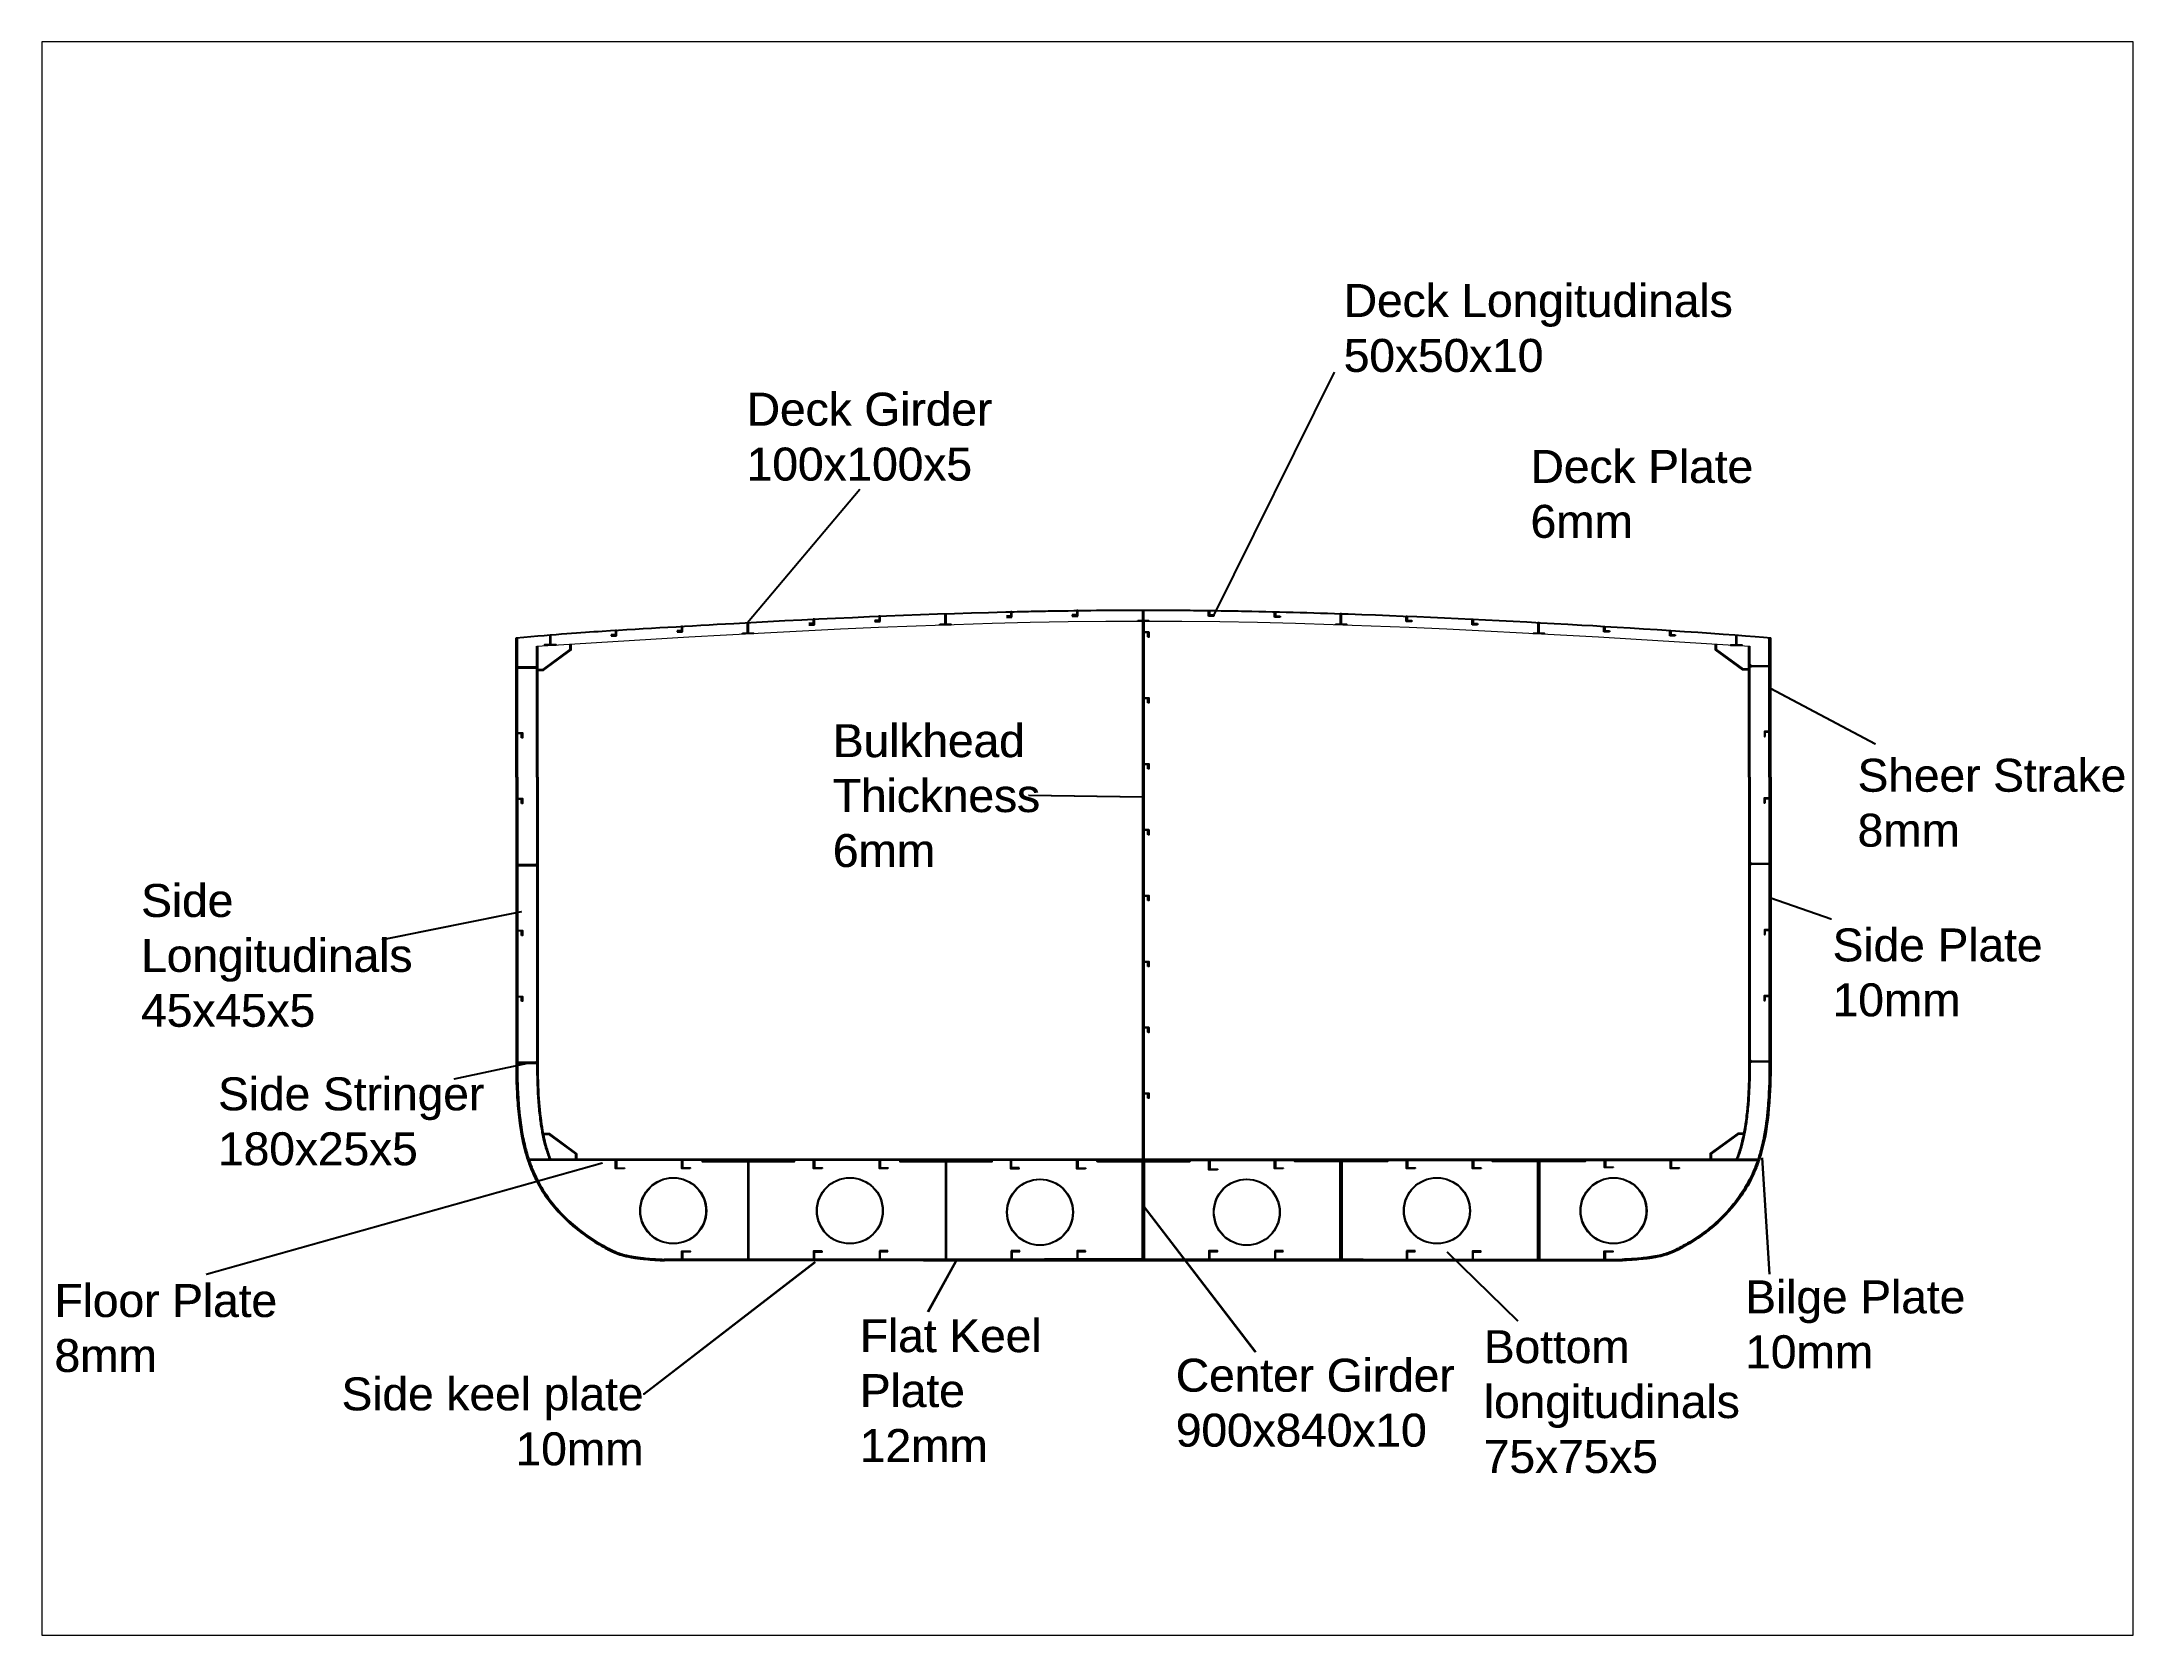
# Paper-space layout 'Layout2' of a CAD drawing. Header units: millimetres. Extents: x 1.05 to 9.45, y 0.8 to 7.2.
# The model-space entities are those that its viewports show. They can reach past a viewport. Long polylines and large blocks are cut down to what shows.
import ezdxf
from ezdxf import colors
from ezdxf.entities.mleader import LeaderData, LeaderLine
from ezdxf.math import Vec2, Vec3

# ---------------------------------------------------------------- set-up
doc = ezdxf.new("R2010")
doc.units = ezdxf.units.MM
doc.header["$LTSCALE"] = 20
doc.header["$MEASUREMENT"] = 0
doc.linetypes.add('CENTER2', pattern=[1.125, 0.75, -0.125, 0.125, -0.125])
doc.layers.get('0').update_dxf_attribs({"true_color": 0x000000})
doc.layers.add('hatch', color=7, linetype='Continuous', lineweight=9)
doc.layers.add('WL', color=7, linetype='Continuous')
doc.styles.add('Annotative', font='arial.ttf')
doc.styles.get("Standard").update_dxf_attribs({"font": 'arial.ttf'})

psp = doc.layouts.new('Layout2')

msp = doc.modelspace()

# ---------------------------------------------------------------- texts
at = {"char_height": 300, "attachment_point": 1, "style": 'Annotative'}
for s, insert, width in [('Deck Longitudinals\\P50x50x10', (11833, 10942), 4030.6), ('Deck Longitudinals\\P50x50x10', (11837, 10942), 4030.6), ('Deck Girder\\P100x100x5', (6397, 9953), 2471.75), ('Deck Girder\\P100x100x5', (6401, 9952), 2471.75), ('Deck Plate\\P6mm', (13534, 9431), 4612.02), ('Deck Plate\\P6mm', (13538, 9431), 4612.02), ('Bulkhead\\PThickness\\P6mm', (7181, 6934), 2014.5), ('Bulkhead\\PThickness\\P6mm', (7185, 6934), 2014.5), ('Sheer Strake\\P8mm', (16512, 6619), 2474.49), ('Sheer Strake\\P8mm', (16515, 6619), 2474.49), ('Side Longitudinals \\P45x45x5', (883, 5479), 2874.37), ('Side Longitudinals \\P45x45x5', (887, 5479), 2874.37), ('Side Plate\\P10mm', (16285, 5074), 2014.5), ('Side Plate\\P10mm', (16288, 5074), 2014.5), ('\\pxtc6;Side Stringer\\P180x25x5', (1584, 3718), 2860.34), ('\\pxtc6;Side Stringer\\P180x25x5', (1587, 3718), 2860.34), ('Floor Plate\\P8mm', (94, 1836), 2014.5), ('Floor Plate\\P8mm', (98, 1836), 2014.5), ('\\pxt6;Bilge Plate 10mm', (15489, 1870), 2578.57), ('\\pxt6;Bilge Plate 10mm', (15492, 1869), 2578.57), ('Flat Keel Plate 12mm', (7427, 1516), 2014.5), ('Flat Keel Plate 12mm', (7431, 1516), 2014.5), ('Bottom \\Plongitudinals\\P75x75x5', (13109, 1416), 4711.05), ('Bottom \\Plongitudinals\\P75x75x5', (13112, 1416), 4711.05), ('Center Girder\\P900x840x10', (10304, 1156), 5063.03), ('Center Girder\\P900x840x10', (10308, 1156), 5063.03)]:
    msp.add_mtext(s, dxfattribs=dict(at, insert=insert, width=width))
at = {"char_height": 0.2, "attachment_point": 1}
for insert in [(7714, 1561), (7718, 1561)]:
    msp.add_mtext_dynamic_manual_height_columns('Flat Keel Plate\\P12mm', width=721, gutter_width=1, heights=[0], dxfattribs=dict(at, insert=insert))

# ---------------------------------------------------------------- blocks, each defined once
blk = doc.blocks.new('*U1')
at = {"color": 30, "true_color": 0xf26722}
blk.add_lwpolyline([(-420, 450), (420, 450), (420, 440), (5, 440), (5, -450), (0, -450), (-5, -450), (-5, 440), (-420, 440)], close=True, dxfattribs=at)
blk = doc.blocks.new('*U2')
at = {"color": 0, "linetype": 'ByBlock', "lineweight": -2, "transparency": 16777216}
for p in [(0, 0), (1800, 0), (3600, 0)]:
    blk.add_blockref('*U1', p, dxfattribs=at)
blk = doc.blocks.new('*U3')
at = {"color": 30, "true_color": 0xf26722}
blk.add_lwpolyline([(-420, 450), (420, 450), (420, 440), (5, 440), (5, -450), (0, -450), (-5, -450), (-5, 440), (-420, 440)], close=True, dxfattribs=at)
blk = doc.blocks.new('*U4')
at = {"color": 0, "linetype": 'ByBlock', "lineweight": -2, "transparency": 16777216}
for p in [(0, 0), (1800, 0), (3600, 0)]:
    blk.add_blockref('*U3', p, dxfattribs=at)
blk = doc.blocks.new('*U5')
at = {"color": 40, "true_color": 0xf8d731}
blk.add_lwpolyline([(85, -12.5), (90, -12.5), (90, 12.5), (85, 12.5), (85, 2.5), (-90, 2.5), (-90, -2.5), (85, -2.5)], close=True, dxfattribs=at)
blk = doc.blocks.new('*U6')
at = {"color": 0, "linetype": 'ByBlock', "lineweight": -2, "transparency": 16777216}
for p in [(0, 3600), (0, 1800), (0, 0)]:
    blk.add_blockref('*U5', p, dxfattribs=at)
blk = doc.blocks.new('*U7')
at = {"color": 30, "true_color": 0xf26722}
blk.add_lwpolyline([(-420, 450), (420, 450), (420, 440), (5, 440), (5, -450), (0, -450), (-5, -450), (-5, 440), (-420, 440)], close=True, dxfattribs=at)
blk = doc.blocks.new('*U8')
at = {"color": 0, "linetype": 'ByBlock', "lineweight": -2, "transparency": 16777216}
for p in [(0, 0), (1800, 0), (3600, 0)]:
    blk.add_blockref('*U7', p, dxfattribs=at)
blk = doc.blocks.new('*U9')
at = {"color": 40, "true_color": 0xf8d731}
blk.add_lwpolyline([(85, -12.5), (90, -12.5), (90, 12.5), (85, 12.5), (85, 2.5), (-90, 2.5), (-90, -2.5), (85, -2.5)], close=True, dxfattribs=at)
blk = doc.blocks.new('*U10')
at = {"color": 0, "linetype": 'ByBlock', "lineweight": -2, "transparency": 16777216}
for p in [(0, 3600), (0, 1800), (0, 0)]:
    blk.add_blockref('*U9', p, dxfattribs=at)

# ---------------------------------------------------------------- linework, layer by layer
at = {"linetype": 'CENTER2', "ltscale": 450}
for p, q in [((7564, 7878), (7564, 7868)), ((9363, 7929), (9363, 7919)), ((10005, 7645), (10005, 7873)), ((10653, 7929), (10653, 7919)), ((11254, 7918), (11254, 7908)), ((12453, 7878), (12453, 7868)), ((13053, 7850), (13053, 7840)), ((5164, 7748), (5164, 7738)), ((5764, 7785), (5764, 7775)), ((14253, 7785), (14253, 7775)), ((14853, 7748), (14853, 7738)), ((15523, 7645), (15523, 7645))]:
    msp.add_line(p, q, dxfattribs=at)
for p, q in [((10005, 2971), (10005, 7873)), ((10009, 2971), (10009, 7873)), ((10011, 7873), (10011, 2971)), ((10015, 7873), (10015, 2971)), ((4298, 6451), (4298, 7719)), ((4298, 7719), (4298, 7451)), ((4302, 6451), (4302, 7720)), ((4302, 7720), (4302, 7451)), ((4308, 6451), (4308, 7720)), ((4312, 6451), (4312, 7721)), ((4488, 6451), (4488, 7645)), ((4492, 6451), (4492, 7645)), ((4493, 6451), (4493, 7645)), ((4497, 6451), (4497, 7645)), ((10005, 7645), (10011, 7645)), ((10009, 7645), (10015, 7645)), ((15523, 6451), (15523, 7645)), ((15527, 6451), (15527, 7645)), ((15528, 6451), (15528, 7645)), ((15532, 6451), (15532, 7645)), ((15708, 6451), (15708, 7720)), ((15712, 6451), (15712, 7720)), ((15718, 6451), (15718, 7720)), ((15722, 6451), (15722, 7719)), ((4308, 3853), (4308, 4053)), ((4312, 3853), (4312, 4053)), ((4543, 3202), (4558, 3202)), ((4547, 3201), (4561, 3201)), ((15602, 2971), (4415, 2971)), ((15602, 2963), (4415, 2963)), ((15606, 2971), (4418, 2971)), ((15606, 2963), (4418, 2963)), ((10008, 2971), (10005, 2971)), ((10011, 2971), (10008, 2971)), ((10012, 2971), (10009, 2971)), ((10015, 2971), (10012, 2971)), ((10428, 2963), (15602, 2963)), ((10432, 2963), (15606, 2963)), ((7681, 2138), (7606, 2138)), ((7606, 2138), (7606, 2063)), ((7684, 2138), (7609, 2138)), ((7609, 2138), (7609, 2063)), ((7611, 2063), (7611, 2133)), ((7611, 2133), (7681, 2133)), ((7614, 2063), (7614, 2133)), ((7614, 2133), (7684, 2133)), ((7681, 2133), (7681, 2138)), ((7684, 2133), (7684, 2138)), ((8881, 2138), (8806, 2138)), ((8806, 2138), (8806, 2063)), ((8884, 2138), (8809, 2138)), ((8809, 2138), (8809, 2063)), ((8811, 2063), (8811, 2133)), ((8811, 2133), (8881, 2133)), ((8814, 2063), (8814, 2133)), ((8814, 2133), (8884, 2133)), ((8881, 2133), (8881, 2138)), ((8884, 2133), (8884, 2138)), ((11281, 2138), (11206, 2138)), ((11206, 2138), (11206, 2063)), ((11284, 2138), (11209, 2138)), ((11209, 2138), (11209, 2063)), ((11211, 2063), (11211, 2133)), ((11211, 2133), (11281, 2133)), ((11214, 2063), (11214, 2133)), ((11214, 2133), (11284, 2133)), ((11281, 2133), (11281, 2138)), ((11284, 2133), (11284, 2138)), ((12481, 2138), (12406, 2138)), ((12406, 2138), (12406, 2063)), ((12484, 2138), (12409, 2138)), ((12409, 2138), (12409, 2063)), ((12411, 2063), (12411, 2133)), ((12411, 2133), (12481, 2133)), ((12414, 2063), (12414, 2133)), ((12414, 2133), (12484, 2133)), ((12481, 2133), (12481, 2138)), ((12484, 2133), (12484, 2138)), ((8008, 2061), (5647, 2061)), ((8008, 2051), (5647, 2051)), ((8012, 2061), (5650, 2061)), ((8012, 2051), (5650, 2051)), ((6825, 2061), (6830, 2061)), ((6828, 2061), (6833, 2061)), ((7606, 2063), (7611, 2063)), ((7609, 2063), (7614, 2063)), ((8008, 2063), (12008, 2063)), ((8008, 2051), (12008, 2051)), ((8012, 2063), (12012, 2063)), ((8012, 2051), (12012, 2051)), ((8302, 2049), (8045, 1583)), ((8306, 2049), (8049, 1583)), ((8213, 2063), (10006, 2063)), ((8217, 2063), (10009, 2063)), ((8806, 2063), (8811, 2063)), ((8809, 2063), (8814, 2063)), ((10006, 2063), (9110, 2063)), ((10009, 2063), (9113, 2063)), ((10003, 2063), (10013, 2063)), ((10007, 2063), (10017, 2063)), ((11206, 2063), (11211, 2063)), ((11209, 2063), (11214, 2063)), ((12008, 2061), (14370, 2061)), ((12008, 2051), (14370, 2051)), ((12012, 2061), (14373, 2061)), ((12012, 2051), (14373, 2051)), ((12406, 2063), (12411, 2063)), ((12409, 2063), (12414, 2063))]:
    msp.add_line(p, q)
at = {"linetype": 'CENTER2'}
msp.add_line((10012, 2051), (10012, 7873), dxfattribs=at)
at = {"linetype": 'CENTER2', "ltscale": 450}
for points in [[(5764, 7775), (5814, 7775), (5814, 7825), (5809, 7825), (5804, 7825), (5804, 7785), (5764, 7785)], [(6964, 7840), (7014, 7840), (7014, 7890), (7009, 7890), (7004, 7890), (7004, 7850), (6964, 7850)], [(7564, 7868), (7614, 7868), (7614, 7918), (7609, 7918), (7604, 7918), (7604, 7878), (7564, 7878)], [(8763, 7908), (8813, 7908), (8813, 7958), (8808, 7958), (8803, 7958), (8803, 7918), (8763, 7918)], [(9363, 7919), (9413, 7919), (9413, 7969), (9408, 7969), (9403, 7969), (9403, 7929), (9363, 7929)], [(10653, 7919), (10603, 7919), (10603, 7969), (10608, 7969), (10613, 7969), (10613, 7929), (10653, 7929)], [(11254, 7908), (11204, 7908), (11204, 7958), (11209, 7958), (11214, 7958), (11214, 7918), (11254, 7918)], [(12453, 7868), (12403, 7868), (12403, 7918), (12408, 7918), (12413, 7918), (12413, 7878), (12453, 7878)], [(13053, 7840), (13003, 7840), (13003, 7890), (13008, 7890), (13013, 7890), (13013, 7850), (13053, 7850)], [(14253, 7775), (14203, 7775), (14203, 7825), (14208, 7825), (14213, 7825), (14213, 7785), (14253, 7785)], [(5164, 7738), (5214, 7738), (5214, 7788), (5209, 7788), (5204, 7788), (5204, 7748), (5164, 7748)], [(14853, 7738), (14803, 7738), (14803, 7788), (14808, 7788), (14813, 7788), (14813, 7748), (14853, 7748)]]:
    msp.add_lwpolyline(points, dxfattribs=at)
for points in [[(6359, 7764), (6406, 7764), (6406, 7859), (6409, 7859), (6411, 7859), (6411, 7764), (6459, 7764), (6459, 7759), (6359, 7759)], [(6359, 7764), (6406, 7764), (6406, 7859), (6409, 7859), (6411, 7859), (6411, 7764), (6459, 7764), (6459, 7759), (6359, 7759)], [(8158, 7845), (8206, 7845), (8206, 7940), (8208, 7940), (8211, 7940), (8211, 7845), (8258, 7845), (8258, 7840), (8158, 7840)], [(8158, 7845), (8206, 7845), (8206, 7940), (8208, 7940), (8211, 7940), (8211, 7845), (8258, 7845), (8258, 7840), (8158, 7840)], [(9958, 7878), (10006, 7878), (10006, 7973), (10008, 7973), (10011, 7973), (10011, 7878), (10058, 7878), (10058, 7873), (9958, 7873)], [(9958, 7878), (10006, 7878), (10006, 7973), (10008, 7973), (10011, 7973), (10011, 7878), (10058, 7878), (10058, 7873), (9958, 7873)], [(11759, 7846), (11806, 7846), (11806, 7941), (11809, 7941), (11811, 7941), (11811, 7846), (11859, 7846), (11859, 7841), (11759, 7841)], [(11759, 7846), (11806, 7846), (11806, 7941), (11809, 7941), (11811, 7941), (11811, 7846), (11859, 7846), (11859, 7841), (11759, 7841)], [(13558, 7764), (13606, 7764), (13606, 7859), (13608, 7859), (13611, 7859), (13611, 7764), (13658, 7764), (13658, 7759), (13558, 7759)], [(13558, 7764), (13606, 7764), (13606, 7859), (13608, 7859), (13611, 7859), (13611, 7764), (13658, 7764), (13658, 7759), (13558, 7759)], [(10051, 7729), (10051, 7769), (10011, 7769), (10011, 7771), (10011, 7774), (10056, 7774), (10056, 7729)], [(10055, 7728), (10055, 7768), (10015, 7768), (10015, 7771), (10015, 7773), (10060, 7773), (10060, 7728)], [(15534, 7450), (15529, 7450), (15529, 7475), (15534, 7475), (15534, 7465), (15709, 7465), (15709, 7460), (15534, 7460)], [(15537, 7450), (15532, 7450), (15532, 7475), (15537, 7475), (15537, 7465), (15712, 7465), (15712, 7460), (15537, 7460)], [(10051, 7129), (10051, 7169), (10011, 7169), (10011, 7171), (10011, 7174), (10056, 7174), (10056, 7129)], [(10055, 7128), (10055, 7168), (10015, 7168), (10015, 7171), (10015, 7173), (10060, 7173), (10060, 7128)], [(4348, 6811), (4348, 6851), (4308, 6851), (4308, 6853), (4308, 6856), (4353, 6856), (4353, 6811)], [(4352, 6810), (4352, 6850), (4312, 6850), (4312, 6853), (4312, 6855), (4357, 6855), (4357, 6810)], [(15669, 6823), (15669, 6863), (15709, 6863), (15709, 6866), (15709, 6868), (15664, 6868), (15664, 6823)], [(15672, 6823), (15672, 6863), (15712, 6863), (15712, 6865), (15712, 6868), (15667, 6868), (15667, 6823)], [(10051, 6529), (10051, 6569), (10011, 6569), (10011, 6571), (10011, 6574), (10056, 6574), (10056, 6529)], [(10055, 6528), (10055, 6568), (10015, 6568), (10015, 6571), (10015, 6573), (10060, 6573), (10060, 6528)], [(4348, 6211), (4348, 6251), (4308, 6251), (4308, 6253), (4308, 6256), (4353, 6256), (4353, 6211)], [(4352, 6211), (4352, 6251), (4312, 6251), (4312, 6253), (4312, 6256), (4357, 6256), (4357, 6211)], [(15668, 6217), (15668, 6257), (15708, 6257), (15708, 6260), (15708, 6262), (15663, 6262), (15663, 6217)], [(15672, 6217), (15672, 6257), (15712, 6257), (15712, 6259), (15712, 6262), (15667, 6262), (15667, 6217)], [(10051, 5929), (10051, 5969), (10011, 5969), (10011, 5971), (10011, 5974), (10056, 5974), (10056, 5929)], [(10055, 5928), (10055, 5968), (10015, 5968), (10015, 5971), (10015, 5973), (10060, 5973), (10060, 5928)], [(15533, 5650), (15528, 5650), (15528, 5675), (15533, 5675), (15533, 5665), (15708, 5665), (15708, 5660), (15533, 5660)], [(15537, 5650), (15532, 5650), (15532, 5675), (15537, 5675), (15537, 5665), (15712, 5665), (15712, 5660), (15537, 5660)], [(10051, 5329), (10051, 5369), (10011, 5369), (10011, 5371), (10011, 5374), (10056, 5374), (10056, 5329)], [(10055, 5328), (10055, 5368), (10015, 5368), (10015, 5371), (10015, 5373), (10060, 5373), (10060, 5328)], [(4348, 5011), (4348, 5051), (4308, 5051), (4308, 5053), (4308, 5056), (4353, 5056), (4353, 5011)], [(4352, 5011), (4352, 5051), (4312, 5051), (4312, 5053), (4312, 5056), (4357, 5056), (4357, 5011)], [(15669, 5018), (15669, 5058), (15709, 5058), (15709, 5060), (15709, 5063), (15664, 5063), (15664, 5018)], [(15672, 5018), (15672, 5058), (15712, 5058), (15712, 5060), (15712, 5063), (15667, 5063), (15667, 5018)], [(10051, 4729), (10051, 4769), (10011, 4769), (10011, 4771), (10011, 4774), (10056, 4774), (10056, 4729)], [(10055, 4728), (10055, 4768), (10015, 4768), (10015, 4771), (10015, 4773), (10060, 4773), (10060, 4728)], [(4348, 4411), (4348, 4451), (4308, 4451), (4308, 4454), (4308, 4456), (4353, 4456), (4353, 4411)], [(4352, 4411), (4352, 4451), (4312, 4451), (4312, 4453), (4312, 4456), (4357, 4456), (4357, 4411)], [(15668, 4417), (15668, 4457), (15708, 4457), (15708, 4460), (15708, 4462), (15663, 4462), (15663, 4417)], [(15671, 4417), (15671, 4457), (15711, 4457), (15711, 4460), (15711, 4462), (15666, 4462), (15666, 4417)], [(10051, 4129), (10051, 4169), (10011, 4169), (10011, 4171), (10011, 4174), (10056, 4174), (10056, 4129)], [(10055, 4128), (10055, 4168), (10015, 4168), (10015, 4171), (10015, 4173), (10060, 4173), (10060, 4128)], [(15534, 3850), (15529, 3850), (15529, 3875), (15534, 3875), (15534, 3865), (15709, 3865), (15709, 3860), (15534, 3860)], [(15537, 3850), (15532, 3850), (15532, 3875), (15537, 3875), (15537, 3865), (15712, 3865), (15712, 3860), (15537, 3860)], [(10051, 3529), (10051, 3569), (10011, 3569), (10011, 3571), (10011, 3574), (10056, 3574), (10056, 3529)], [(10055, 3528), (10055, 3568), (10015, 3568), (10015, 3571), (10015, 3573), (10060, 3573), (10060, 3528)], [(5280, 2887), (5205, 2887), (5205, 2962), (5210, 2962), (5210, 2892), (5280, 2892)], [(5284, 2887), (5209, 2887), (5209, 2962), (5214, 2962), (5214, 2892), (5284, 2892)], [(5881, 2888), (5806, 2888), (5806, 2963), (5811, 2963), (5811, 2893), (5881, 2893)], [(5884, 2888), (5809, 2888), (5809, 2963), (5814, 2963), (5814, 2893), (5884, 2893)], [(7081, 2888), (7006, 2888), (7006, 2963), (7011, 2963), (7011, 2893), (7081, 2893)], [(7084, 2888), (7009, 2888), (7009, 2963), (7014, 2963), (7014, 2893), (7084, 2893)], [(7681, 2888), (7606, 2888), (7606, 2963), (7611, 2963), (7611, 2893), (7681, 2893)], [(7684, 2888), (7609, 2888), (7609, 2963), (7614, 2963), (7614, 2893), (7684, 2893)], [(8875, 2893), (8805, 2894), (8806, 2964), (8801, 2964), (8800, 2889), (8875, 2888)], [(8879, 2893), (8809, 2894), (8809, 2964), (8804, 2964), (8804, 2889), (8879, 2888)], [(9478, 2886), (9403, 2886), (9403, 2961), (9408, 2961), (9408, 2891), (9478, 2891)], [(9482, 2886), (9407, 2886), (9407, 2961), (9412, 2961), (9412, 2891), (9482, 2891)], [(10681, 2877), (10606, 2877), (10606, 2952), (10611, 2952), (10611, 2882), (10681, 2882)], [(10684, 2877), (10609, 2877), (10609, 2952), (10614, 2952), (10614, 2882), (10684, 2882)], [(11280, 2887), (11205, 2887), (11205, 2962), (11210, 2962), (11210, 2892), (11280, 2892)], [(11284, 2887), (11209, 2887), (11209, 2962), (11214, 2962), (11214, 2892), (11284, 2892)], [(12481, 2888), (12406, 2888), (12406, 2963), (12411, 2963), (12411, 2893), (12481, 2893)], [(12484, 2888), (12409, 2888), (12409, 2963), (12414, 2963), (12414, 2893), (12484, 2893)], [(13081, 2888), (13006, 2888), (13006, 2963), (13011, 2963), (13011, 2893), (13081, 2893)], [(13085, 2887), (13010, 2887), (13010, 2962), (13015, 2962), (13015, 2892), (13085, 2892)], [(14283, 2896), (14208, 2896), (14208, 2971), (14213, 2971), (14213, 2901), (14283, 2901)], [(14287, 2896), (14212, 2896), (14212, 2971), (14217, 2971), (14217, 2901), (14287, 2901)], [(14884, 2888), (14809, 2888), (14809, 2963), (14814, 2963), (14814, 2893), (14884, 2893)], [(14887, 2888), (14812, 2888), (14812, 2963), (14817, 2963), (14817, 2893), (14887, 2893)], [(5806, 2061), (5806, 2136), (5881, 2136), (5881, 2131), (5811, 2131), (5811, 2061)], [(5809, 2061), (5809, 2136), (5884, 2136), (5884, 2131), (5814, 2131), (5814, 2061)], [(7081, 2136), (7006, 2136), (7006, 2061), (7011, 2061), (7011, 2131), (7081, 2131)], [(7084, 2135), (7009, 2135), (7009, 2060), (7014, 2060), (7014, 2130), (7084, 2130)], [(9481, 2138), (9406, 2138), (9406, 2063), (9411, 2063), (9411, 2133), (9481, 2133)], [(9484, 2138), (9409, 2138), (9409, 2063), (9414, 2063), (9414, 2133), (9484, 2133)], [(10611, 2063), (10611, 2133), (10681, 2133), (10681, 2138), (10606, 2138), (10606, 2063)], [(10614, 2063), (10614, 2133), (10684, 2133), (10684, 2138), (10609, 2138), (10609, 2063)], [(13011, 2061), (13011, 2131), (13081, 2131), (13081, 2136), (13006, 2136), (13006, 2061)], [(13014, 2061), (13014, 2131), (13084, 2131), (13084, 2136), (13009, 2136), (13009, 2061)], [(14206, 2061), (14206, 2136), (14281, 2136), (14281, 2131), (14211, 2131), (14211, 2061)], [(14209, 2061), (14209, 2136), (14284, 2136), (14284, 2131), (14214, 2131), (14214, 2061)]]:
    msp.add_lwpolyline(points, close=True)
for points in [[(4491, 7427), (4545, 7427), (4547, 7427), (4797, 7611), (4797, 7663)], [(4494, 7428), (4549, 7428), (4550, 7428), (4800, 7611), (4800, 7663)], [(4495, 7432), (4545, 7432), (4792, 7613), (4792, 7663)], [(4499, 7433), (4549, 7433), (4795, 7613), (4795, 7663)], [(4613, 7748), (4613, 7659), (4661, 7659), (4661, 7654), (4561, 7654), (4561, 7659), (4608, 7659), (4608, 7748)], [(4613, 7748), (4613, 7659), (4661, 7659), (4661, 7654), (4561, 7654), (4561, 7659), (4608, 7659), (4608, 7748)], [(15521, 7429), (15470, 7429), (15468, 7429), (15219, 7612), (15219, 7665)], [(15525, 7429), (15473, 7429), (15472, 7429), (15222, 7613), (15222, 7665)], [(15520, 7434), (15470, 7434), (15224, 7615), (15224, 7665)], [(15523, 7434), (15473, 7434), (15227, 7615), (15227, 7665)], [(15411, 7746), (15411, 7657), (15458, 7657), (15458, 7652), (15358, 7652), (15358, 7657), (15406, 7657), (15406, 7746)], [(15411, 7746), (15411, 7657), (15458, 7657), (15458, 7652), (15358, 7652), (15358, 7657), (15406, 7657), (15406, 7746)], [(4539, 3207), (4593, 3207), (4595, 3207), (4845, 3023), (4845, 2971)], [(4542, 3206), (4597, 3206), (4598, 3206), (4848, 3023), (4848, 2971)], [(4543, 3202), (4593, 3202), (4840, 3021), (4840, 2971)], [(4547, 3201), (4597, 3201), (4843, 3021), (4843, 2971)], [(15475, 3207), (15424, 3207), (15422, 3207), (15172, 3024), (15172, 2971)], [(15478, 3207), (15427, 3207), (15425, 3207), (15176, 3023), (15176, 2971)], [(15474, 3202), (15424, 3202), (15177, 3021), (15177, 2971)], [(15477, 3202), (15427, 3202), (15181, 3021), (15181, 2971)]]:
    msp.add_lwpolyline(points)
for centre in [(5727, 2504), (5731, 2504), (7336, 2504), (7339, 2504), (9067, 2490), (9070, 2490), (10950, 2490), (10953, 2490), (12681, 2504), (12684, 2504), (14289, 2504), (14293, 2504)]:
    msp.add_circle(centre, 300)
msp.add_open_spline([(4298, 7719), (4682, 7757), (4882, 7769), (5481, 7806), (5880, 7830), (7105, 7898), (7930, 7936), (8894, 7960), (9032, 7963), (9445, 7970), (9721, 7973), (10164, 7973), (10331, 7972), (10665, 7969), (10832, 7966), (11332, 7956), (11666, 7946), (12667, 7909), (13334, 7875), (14514, 7808), (15411, 7752), (15722, 7719)], degree=3, knots=[0, 0, 0, 0, 599.466361, 599.466361, 1798.399082, 1798.399082, 4273.578042, 4273.578042, 4686.768111, 4686.768111, 5513.148249, 5513.148249, 6013.392049, 6013.392049, 6513.635849, 6513.635849, 7514.123448, 7514.123448, 9515.098647, 9515.098647, 11052.660658, 11052.660658, 11052.660658, 11052.660658], dxfattribs=at)
at = {"layer": 'hatch', "linetype": 'CENTER2', "ltscale": 450}
msp.add_spline([(4488, 7645), (10015, 7873), (15532, 7645)], degree=3, dxfattribs=at)
at = {"layer": 'WL'}
for points in [[(4298, 6451), (4298, 5547), (4298, 4643), (4298, 3740)], [(4302, 6451), (4302, 5547), (4302, 4643), (4302, 3739)], [(15718, 6451), (15718, 5547), (15718, 4643), (15718, 3740)], [(15722, 6451), (15722, 5547), (15722, 4643), (15722, 3739)]]:
    msp.add_open_spline(points, degree=3, dxfattribs=at)
for points, knots in [([(4308, 6451), (4308, 5556), (4308, 4662), (4308, 3758), (4308, 3749), (4308, 3740)], [0, 0, 0, 0, 0.9899602, 0.9899602, 0.9999598, 0.9999598, 0.9999598, 0.9999598]), ([(4312, 6451), (4312, 5556), (4312, 4661), (4312, 3758), (4312, 3748), (4312, 3739)], [0, 0, 0, 0, 0.9899602, 0.9899602, 0.9999598, 0.9999598, 0.9999598, 0.9999598]), ([(4488, 6451), (4488, 5556), (4488, 4662), (4488, 3758), (4488, 3749), (4488, 3740)], [0, 0, 0, 0, 0.9899602, 0.9899602, 0.9999598, 0.9999598, 0.9999598, 0.9999598]), ([(4492, 6451), (4492, 5556), (4492, 4661), (4492, 3758), (4492, 3748), (4492, 3739)], [0, 0, 0, 0, 0.9899602, 0.9899602, 0.9999598, 0.9999598, 0.9999598, 0.9999598]), ([(4493, 6451), (4493, 5556), (4493, 4662), (4493, 3758), (4493, 3749), (4493, 3740)], [0, 0, 0, 0, 0.9899602, 0.9899602, 0.9999598, 0.9999598, 0.9999598, 0.9999598]), ([(4497, 6451), (4497, 5556), (4497, 4661), (4497, 3758), (4497, 3748), (4497, 3739)], [0, 0, 0, 0, 0.9899602, 0.9899602, 0.9999598, 0.9999598, 0.9999598, 0.9999598]), ([(15523, 6451), (15523, 5556), (15523, 4662), (15523, 3758), (15523, 3749), (15523, 3740)], [0, 0, 0, 0, 0.9899602, 0.9899602, 0.9999598, 0.9999598, 0.9999598, 0.9999598]), ([(15527, 6451), (15527, 5556), (15527, 4661), (15527, 3758), (15527, 3748), (15527, 3739)], [0, 0, 0, 0, 0.9899602, 0.9899602, 0.9999598, 0.9999598, 0.9999598, 0.9999598]), ([(15528, 6451), (15528, 5556), (15528, 4662), (15528, 3758), (15528, 3749), (15528, 3740)], [0, 0, 0, 0, 0.9899602, 0.9899602, 0.9999598, 0.9999598, 0.9999598, 0.9999598]), ([(15532, 6451), (15532, 5556), (15532, 4661), (15532, 3758), (15532, 3748), (15532, 3739)], [0, 0, 0, 0, 0.9899602, 0.9899602, 0.9999598, 0.9999598, 0.9999598, 0.9999598]), ([(15708, 6451), (15708, 5556), (15708, 4662), (15708, 3758), (15708, 3749), (15708, 3740)], [0, 0, 0, 0, 0.9899602, 0.9899602, 0.9999598, 0.9999598, 0.9999598, 0.9999598]), ([(15712, 6451), (15712, 5556), (15712, 4661), (15712, 3758), (15712, 3748), (15712, 3739)], [0, 0, 0, 0, 0.9899602, 0.9899602, 0.9999598, 0.9999598, 0.9999598, 0.9999598]), ([(4298, 3739), (4299, 3705), (4300, 3671), (4304, 3569), (4308, 3502), (4327, 3291), (4349, 3151), (4390, 3007), (4395, 2989), (4407, 2954), (4413, 2937), (4425, 2903), (4432, 2887), (4453, 2838), (4468, 2806), (4515, 2715), (4551, 2658), (4667, 2501), (4756, 2411), (4863, 2326), (4875, 2316), (4911, 2289), (4935, 2271), (5010, 2221), (5060, 2191), (5118, 2160), (5125, 2156), (5136, 2150), (5141, 2148), (5149, 2143), (5153, 2141), (5166, 2135), (5175, 2131), (5202, 2118), (5221, 2111), (5266, 2096), (5291, 2089), (5330, 2082), (5339, 2080), (5354, 2077), (5361, 2076), (5376, 2074), (5383, 2073), (5406, 2069), (5423, 2067), (5489, 2060), (5545, 2055), (5618, 2052), (5632, 2051), (5647, 2051)], [1.095954, 1.095954, 1.095954, 1.095954, 91.385865, 91.385865, 271.965686, 271.965686, 670.476468, 670.476468, 726.8513, 726.8513, 783.226131, 783.226131, 839.600962, 839.600962, 952.350625, 952.350625, 1177.849949, 1177.849949, 1619.008744, 1619.008744, 1674.111597, 1674.111597, 1784.317302, 1784.317302, 2004.728712, 2004.728712, 2035.658112, 2035.658112, 2054.111636, 2054.111636, 2072.56516, 2072.56516, 2109.472208, 2109.472208, 2181.949068, 2181.949068, 2254.425929, 2254.425929, 2274.002852, 2274.002852, 2288.74553, 2288.74553, 2303.488207, 2303.488207, 2332.973563, 2332.973563, 2420.502389, 2420.502389, 2441.545776, 2441.545776, 2441.545776, 2441.545776]), ([(4302, 3739), (4302, 3705), (4303, 3671), (4307, 3569), (4311, 3502), (4330, 3290), (4352, 3151), (4393, 3006), (4399, 2989), (4410, 2954), (4416, 2937), (4429, 2903), (4435, 2887), (4456, 2838), (4471, 2806), (4519, 2714), (4554, 2657), (4670, 2500), (4759, 2411), (4866, 2325), (4878, 2316), (4914, 2289), (4939, 2271), (5013, 2221), (5063, 2191), (5121, 2160), (5128, 2156), (5140, 2150), (5144, 2148), (5152, 2143), (5157, 2141), (5170, 2135), (5178, 2130), (5205, 2118), (5224, 2110), (5269, 2096), (5295, 2089), (5333, 2081), (5342, 2080), (5358, 2077), (5365, 2076), (5379, 2074), (5387, 2072), (5410, 2069), (5426, 2067), (5493, 2060), (5549, 2055), (5621, 2052), (5636, 2051), (5650, 2051)], [1.095954, 1.095954, 1.095954, 1.095954, 91.385865, 91.385865, 271.965686, 271.965686, 670.476468, 670.476468, 726.8513, 726.8513, 783.226131, 783.226131, 839.600962, 839.600962, 952.350625, 952.350625, 1177.849949, 1177.849949, 1619.008744, 1619.008744, 1674.111597, 1674.111597, 1784.317302, 1784.317302, 2004.728712, 2004.728712, 2035.658112, 2035.658112, 2054.111636, 2054.111636, 2072.56516, 2072.56516, 2109.472208, 2109.472208, 2181.949068, 2181.949068, 2254.425929, 2254.425929, 2274.002852, 2274.002852, 2288.74553, 2288.74553, 2303.488207, 2303.488207, 2332.973563, 2332.973563, 2420.502389, 2420.502389, 2441.545776, 2441.545776, 2441.545776, 2441.545776]), ([(4308, 3740), (4309, 3706), (4310, 3672), (4314, 3570), (4318, 3503), (4332, 3344), (4344, 3254), (4366, 3142), (4372, 3115), (4383, 3068), (4389, 3047), (4400, 3007), (4406, 2988), (4418, 2951), (4425, 2933), (4446, 2879), (4461, 2845), (4509, 2745), (4546, 2683), (4629, 2568), (4673, 2515), (4769, 2417), (4819, 2372), (4883, 2322), (4895, 2313), (4931, 2287), (4955, 2270), (5028, 2222), (5078, 2192), (5135, 2162), (5141, 2159), (5155, 2152), (5162, 2148), (5176, 2141), (5183, 2138), (5205, 2128), (5221, 2122), (5256, 2110), (5276, 2104), (5308, 2097), (5316, 2095), (5332, 2091), (5339, 2090), (5352, 2088), (5358, 2087), (5371, 2085), (5377, 2084), (5396, 2081), (5410, 2079), (5466, 2072), (5514, 2068), (5591, 2063), (5619, 2062), (5647, 2061)], [1.095954, 1.095954, 1.095954, 1.095954, 91.340346, 91.340346, 271.829129, 271.829129, 526.624548, 526.624548, 605.608645, 605.608645, 671.82648, 671.82648, 732.445702, 732.445702, 793.064925, 793.064925, 914.303369, 914.303369, 1156.780258, 1156.780258, 1399.257147, 1399.257147, 1641.734037, 1641.734037, 1696.119072, 1696.119072, 1804.889143, 1804.889143, 2022.429284, 2022.429284, 2052.247322, 2052.247322, 2082.217218, 2082.217218, 2112.187113, 2112.187113, 2173.046898, 2173.046898, 2233.906683, 2233.906683, 2255.490365, 2255.490365, 2271.95095, 2271.95095, 2284.740663, 2284.740663, 2297.530376, 2297.530376, 2323.109803, 2323.109803, 2399.700362, 2399.700362, 2441.545776, 2441.545776, 2441.545776, 2441.545776]), ([(4312, 3739), (4312, 3705), (4313, 3671), (4317, 3570), (4321, 3503), (4335, 3344), (4347, 3254), (4369, 3141), (4375, 3115), (4386, 3068), (4392, 3047), (4404, 3007), (4409, 2988), (4422, 2951), (4428, 2933), (4449, 2879), (4464, 2844), (4512, 2744), (4550, 2683), (4632, 2568), (4677, 2515), (4772, 2417), (4823, 2372), (4887, 2322), (4898, 2313), (4934, 2287), (4958, 2270), (5031, 2221), (5081, 2192), (5138, 2162), (5145, 2159), (5158, 2151), (5165, 2148), (5179, 2141), (5186, 2138), (5208, 2128), (5224, 2121), (5260, 2109), (5279, 2104), (5311, 2096), (5319, 2094), (5335, 2091), (5342, 2090), (5356, 2088), (5362, 2086), (5374, 2085), (5380, 2084), (5400, 2081), (5413, 2079), (5469, 2072), (5517, 2068), (5594, 2063), (5622, 2062), (5650, 2061)], [1.095954, 1.095954, 1.095954, 1.095954, 91.340346, 91.340346, 271.829129, 271.829129, 526.624548, 526.624548, 605.608645, 605.608645, 671.82648, 671.82648, 732.445702, 732.445702, 793.064925, 793.064925, 914.303369, 914.303369, 1156.780258, 1156.780258, 1399.257147, 1399.257147, 1641.734037, 1641.734037, 1696.119072, 1696.119072, 1804.889143, 1804.889143, 2022.429284, 2022.429284, 2052.247322, 2052.247322, 2082.217218, 2082.217218, 2112.187113, 2112.187113, 2173.046898, 2173.046898, 2233.906683, 2233.906683, 2255.490365, 2255.490365, 2271.95095, 2271.95095, 2284.740663, 2284.740663, 2297.530376, 2297.530376, 2323.109803, 2323.109803, 2399.700362, 2399.700362, 2441.545776, 2441.545776, 2441.545776, 2441.545776]), ([(4488, 3744), (4489, 3711), (4490, 3678), (4493, 3592), (4496, 3540), (4504, 3437), (4509, 3386), (4521, 3297), (4527, 3258), (4541, 3181), (4549, 3144), (4561, 3098), (4564, 3088), (4569, 3070), (4572, 3063), (4576, 3049), (4578, 3042), (4581, 3032), (4583, 3028), (4585, 3020), (4587, 3016), (4591, 3004), (4593, 2996), (4599, 2983), (4601, 2977), (4603, 2971)], [1.095954, 1.095954, 1.095954, 1.095954, 90.522266, 90.522266, 238.057153, 238.057153, 385.592041, 385.592041, 508.816479, 508.816479, 632.040918, 632.040918, 670.401108, 670.401108, 695.693999, 695.693999, 720.986889, 720.986889, 735.939414, 735.939414, 750.891938, 750.891938, 780.796987, 780.796987, 804.19123, 804.19123, 804.19123, 804.19123]), ([(4492, 3743), (4492, 3710), (4493, 3678), (4497, 3592), (4500, 3539), (4508, 3436), (4513, 3386), (4524, 3297), (4530, 3257), (4545, 3181), (4553, 3144), (4565, 3098), (4568, 3087), (4573, 3070), (4575, 3063), (4579, 3049), (4581, 3042), (4585, 3031), (4586, 3027), (4589, 3020), (4590, 3016), (4594, 3004), (4597, 2996), (4602, 2983), (4604, 2977), (4606, 2971)], [1.095954, 1.095954, 1.095954, 1.095954, 90.522266, 90.522266, 238.057153, 238.057153, 385.592041, 385.592041, 508.816479, 508.816479, 632.040918, 632.040918, 670.401108, 670.401108, 695.693999, 695.693999, 720.986889, 720.986889, 735.939414, 735.939414, 750.891938, 750.891938, 780.796987, 780.796987, 804.19123, 804.19123, 804.19123, 804.19123]), ([(4493, 3744), (4494, 3705), (4495, 3666), (4499, 3578), (4502, 3528), (4510, 3436), (4514, 3393), (4524, 3312), (4530, 3273), (4540, 3217), (4543, 3199), (4553, 3153), (4559, 3125), (4569, 3089), (4572, 3079), (4577, 3061), (4580, 3051), (4584, 3038), (4586, 3035), (4588, 3027), (4589, 3024), (4592, 3016), (4593, 3012), (4597, 3001), (4600, 2994), (4604, 2982), (4606, 2978), (4609, 2971)], [1.095954, 1.095954, 1.095954, 1.095954, 106.726567, 106.726567, 246.487688, 246.487688, 372.627032, 372.627032, 492.400229, 492.400229, 552.059457, 552.059457, 645.929918, 645.929918, 680.309122, 680.309122, 714.688326, 714.688326, 728.844354, 728.844354, 743.000381, 743.000381, 757.156409, 757.156409, 785.468464, 785.468464, 803.349487, 803.349487, 803.349487, 803.349487]), ([(4497, 3743), (4498, 3705), (4499, 3666), (4502, 3578), (4505, 3528), (4513, 3436), (4517, 3393), (4527, 3311), (4533, 3273), (4543, 3217), (4546, 3198), (4556, 3152), (4563, 3125), (4572, 3089), (4575, 3079), (4581, 3060), (4583, 3051), (4588, 3038), (4589, 3034), (4591, 3027), (4593, 3023), (4595, 3016), (4596, 3012), (4600, 3001), (4603, 2994), (4607, 2982), (4609, 2978), (4612, 2971)], [1.095954, 1.095954, 1.095954, 1.095954, 106.726567, 106.726567, 246.487688, 246.487688, 372.627032, 372.627032, 492.400229, 492.400229, 552.059457, 552.059457, 645.929918, 645.929918, 680.309122, 680.309122, 714.688326, 714.688326, 728.844354, 728.844354, 743.000381, 743.000381, 757.156409, 757.156409, 785.468464, 785.468464, 803.349487, 803.349487, 803.349487, 803.349487]), ([(15708, 3740), (15708, 3706), (15707, 3672), (15703, 3570), (15699, 3503), (15685, 3344), (15673, 3254), (15651, 3142), (15645, 3115), (15634, 3068), (15628, 3047), (15617, 3007), (15611, 2988), (15599, 2951), (15592, 2933), (15571, 2879), (15556, 2845), (15508, 2745), (15470, 2683), (15388, 2568), (15344, 2515), (15248, 2417), (15198, 2372), (15134, 2322), (15122, 2313), (15086, 2287), (15062, 2270), (14989, 2222), (14939, 2192), (14882, 2162), (14876, 2159), (14862, 2152), (14855, 2148), (14841, 2141), (14834, 2138), (14812, 2128), (14796, 2122), (14761, 2110), (14741, 2104), (14709, 2097), (14701, 2095), (14685, 2091), (14678, 2090), (14665, 2088), (14659, 2087), (14646, 2085), (14640, 2084), (14621, 2081), (14607, 2079), (14551, 2072), (14503, 2068), (14426, 2063), (14398, 2062), (14370, 2061)], [1.095954, 1.095954, 1.095954, 1.095954, 91.340346, 91.340346, 271.829129, 271.829129, 526.624548, 526.624548, 605.608645, 605.608645, 671.82648, 671.82648, 732.445702, 732.445702, 793.064925, 793.064925, 914.303369, 914.303369, 1156.780258, 1156.780258, 1399.257147, 1399.257147, 1641.734037, 1641.734037, 1696.119072, 1696.119072, 1804.889143, 1804.889143, 2022.429284, 2022.429284, 2052.247322, 2052.247322, 2082.217218, 2082.217218, 2112.187113, 2112.187113, 2173.046898, 2173.046898, 2233.906683, 2233.906683, 2255.490365, 2255.490365, 2271.95095, 2271.95095, 2284.740663, 2284.740663, 2297.530376, 2297.530376, 2323.109803, 2323.109803, 2399.700362, 2399.700362, 2441.545776, 2441.545776, 2441.545776, 2441.545776]), ([(15718, 3739), (15718, 3705), (15717, 3671), (15713, 3569), (15709, 3502), (15690, 3291), (15668, 3151), (15627, 3007), (15622, 2989), (15610, 2954), (15604, 2937), (15591, 2903), (15585, 2887), (15564, 2838), (15549, 2806), (15502, 2715), (15466, 2658), (15350, 2501), (15261, 2411), (15154, 2326), (15142, 2316), (15106, 2289), (15082, 2271), (15007, 2221), (14957, 2191), (14899, 2160), (14892, 2156), (14881, 2150), (14876, 2148), (14868, 2143), (14864, 2141), (14851, 2135), (14842, 2131), (14815, 2118), (14796, 2111), (14751, 2096), (14726, 2089), (14687, 2082), (14678, 2080), (14662, 2077), (14655, 2076), (14641, 2074), (14634, 2073), (14611, 2069), (14594, 2067), (14528, 2060), (14471, 2055), (14399, 2052), (14384, 2051), (14370, 2051)], [1.095954, 1.095954, 1.095954, 1.095954, 91.385865, 91.385865, 271.965686, 271.965686, 670.476468, 670.476468, 726.8513, 726.8513, 783.226131, 783.226131, 839.600962, 839.600962, 952.350625, 952.350625, 1177.849949, 1177.849949, 1619.008744, 1619.008744, 1674.111597, 1674.111597, 1784.317302, 1784.317302, 2004.728712, 2004.728712, 2035.658112, 2035.658112, 2054.111636, 2054.111636, 2072.56516, 2072.56516, 2109.472208, 2109.472208, 2181.949068, 2181.949068, 2254.425929, 2254.425929, 2274.002852, 2274.002852, 2288.74553, 2288.74553, 2303.488207, 2303.488207, 2332.973563, 2332.973563, 2420.502389, 2420.502389, 2441.545776, 2441.545776, 2441.545776, 2441.545776]), ([(15712, 3739), (15711, 3705), (15710, 3671), (15706, 3570), (15702, 3503), (15688, 3344), (15676, 3254), (15654, 3141), (15648, 3115), (15637, 3068), (15631, 3047), (15620, 3007), (15614, 2988), (15602, 2951), (15595, 2933), (15575, 2879), (15560, 2844), (15511, 2744), (15474, 2683), (15392, 2568), (15347, 2515), (15251, 2417), (15201, 2372), (15137, 2322), (15125, 2313), (15089, 2287), (15065, 2270), (14992, 2221), (14942, 2192), (14886, 2162), (14879, 2159), (14865, 2151), (14858, 2148), (14844, 2141), (14837, 2138), (14815, 2128), (14800, 2121), (14764, 2109), (14744, 2104), (14713, 2096), (14704, 2094), (14688, 2091), (14681, 2090), (14668, 2088), (14662, 2086), (14650, 2085), (14643, 2084), (14624, 2081), (14610, 2079), (14554, 2072), (14507, 2068), (14430, 2063), (14401, 2062), (14373, 2061)], [1.095954, 1.095954, 1.095954, 1.095954, 91.340346, 91.340346, 271.829129, 271.829129, 526.624548, 526.624548, 605.608645, 605.608645, 671.82648, 671.82648, 732.445702, 732.445702, 793.064925, 793.064925, 914.303369, 914.303369, 1156.780258, 1156.780258, 1399.257147, 1399.257147, 1641.734037, 1641.734037, 1696.119072, 1696.119072, 1804.889143, 1804.889143, 2022.429284, 2022.429284, 2052.247322, 2052.247322, 2082.217218, 2082.217218, 2112.187113, 2112.187113, 2173.046898, 2173.046898, 2233.906683, 2233.906683, 2255.490365, 2255.490365, 2271.95095, 2271.95095, 2284.740663, 2284.740663, 2297.530376, 2297.530376, 2323.109803, 2323.109803, 2399.700362, 2399.700362, 2441.545776, 2441.545776, 2441.545776, 2441.545776]), ([(15722, 3739), (15721, 3705), (15720, 3671), (15716, 3569), (15712, 3502), (15693, 3290), (15672, 3151), (15630, 3006), (15625, 2989), (15613, 2954), (15607, 2937), (15595, 2903), (15588, 2887), (15567, 2838), (15553, 2806), (15505, 2714), (15469, 2657), (15353, 2500), (15265, 2411), (15158, 2325), (15146, 2316), (15109, 2289), (15085, 2271), (15011, 2221), (14960, 2191), (14902, 2160), (14895, 2156), (14884, 2150), (14880, 2148), (14871, 2143), (14867, 2141), (14854, 2135), (14845, 2130), (14818, 2118), (14799, 2110), (14754, 2096), (14729, 2089), (14690, 2081), (14682, 2080), (14666, 2077), (14659, 2076), (14644, 2074), (14637, 2072), (14614, 2069), (14598, 2067), (14531, 2060), (14475, 2055), (14402, 2052), (14388, 2051), (14373, 2051)], [1.095954, 1.095954, 1.095954, 1.095954, 91.385865, 91.385865, 271.965686, 271.965686, 670.476468, 670.476468, 726.8513, 726.8513, 783.226131, 783.226131, 839.600962, 839.600962, 952.350625, 952.350625, 1177.849949, 1177.849949, 1619.008744, 1619.008744, 1674.111597, 1674.111597, 1784.317302, 1784.317302, 2004.728712, 2004.728712, 2035.658112, 2035.658112, 2054.111636, 2054.111636, 2072.56516, 2072.56516, 2109.472208, 2109.472208, 2181.949068, 2181.949068, 2254.425929, 2254.425929, 2274.002852, 2274.002852, 2288.74553, 2288.74553, 2303.488207, 2303.488207, 2332.973563, 2332.973563, 2420.502389, 2420.502389, 2441.545776, 2441.545776, 2441.545776, 2441.545776]), ([(15524, 3744), (15523, 3705), (15521, 3666), (15518, 3578), (15515, 3528), (15507, 3436), (15503, 3393), (15493, 3312), (15487, 3273), (15477, 3217), (15474, 3199), (15464, 3153), (15457, 3125), (15448, 3089), (15445, 3079), (15440, 3061), (15437, 3051), (15433, 3038), (15431, 3035), (15429, 3027), (15428, 3024), (15425, 3016), (15424, 3012), (15420, 3001), (15417, 2994), (15413, 2982), (15411, 2978), (15408, 2971)], [1.095954, 1.095954, 1.095954, 1.095954, 106.726567, 106.726567, 246.487688, 246.487688, 372.627032, 372.627032, 492.400229, 492.400229, 552.059457, 552.059457, 645.929918, 645.929918, 680.309122, 680.309122, 714.688326, 714.688326, 728.844354, 728.844354, 743.000381, 743.000381, 757.156409, 757.156409, 785.468464, 785.468464, 803.349487, 803.349487, 803.349487, 803.349487]), ([(15527, 3743), (15526, 3705), (15525, 3666), (15521, 3578), (15518, 3528), (15511, 3436), (15506, 3393), (15496, 3311), (15490, 3273), (15480, 3217), (15477, 3198), (15467, 3152), (15461, 3125), (15451, 3089), (15448, 3079), (15443, 3060), (15440, 3051), (15436, 3038), (15435, 3034), (15432, 3027), (15431, 3023), (15428, 3016), (15427, 3012), (15423, 3001), (15421, 2994), (15416, 2982), (15414, 2978), (15412, 2971)], [1.095954, 1.095954, 1.095954, 1.095954, 106.726567, 106.726567, 246.487688, 246.487688, 372.627032, 372.627032, 492.400229, 492.400229, 552.059457, 552.059457, 645.929918, 645.929918, 680.309122, 680.309122, 714.688326, 714.688326, 728.844354, 728.844354, 743.000381, 743.000381, 757.156409, 757.156409, 785.468464, 785.468464, 803.349487, 803.349487, 803.349487, 803.349487]), ([(15529, 3744), (15528, 3711), (15527, 3678), (15523, 3592), (15521, 3540), (15513, 3437), (15508, 3386), (15496, 3297), (15490, 3258), (15476, 3181), (15467, 3144), (15455, 3098), (15453, 3088), (15447, 3070), (15445, 3063), (15441, 3049), (15439, 3042), (15436, 3032), (15434, 3028), (15432, 3020), (15430, 3016), (15426, 3004), (15423, 2996), (15418, 2983), (15416, 2977), (15414, 2971)], [1.095954, 1.095954, 1.095954, 1.095954, 90.522266, 90.522266, 238.057153, 238.057153, 385.592041, 385.592041, 508.816479, 508.816479, 632.040918, 632.040918, 670.401108, 670.401108, 695.693999, 695.693999, 720.986889, 720.986889, 735.939414, 735.939414, 750.891938, 750.891938, 780.796987, 780.796987, 804.19123, 804.19123, 804.19123, 804.19123]), ([(15532, 3743), (15531, 3710), (15530, 3678), (15527, 3592), (15524, 3539), (15516, 3436), (15511, 3386), (15499, 3297), (15493, 3257), (15479, 3181), (15471, 3144), (15459, 3098), (15456, 3087), (15451, 3070), (15449, 3063), (15444, 3049), (15442, 3042), (15439, 3031), (15438, 3027), (15435, 3020), (15434, 3016), (15429, 3004), (15427, 2996), (15422, 2983), (15419, 2977), (15417, 2971)], [1.095954, 1.095954, 1.095954, 1.095954, 90.522266, 90.522266, 238.057153, 238.057153, 385.592041, 385.592041, 508.816479, 508.816479, 632.040918, 632.040918, 670.401108, 670.401108, 695.693999, 695.693999, 720.986889, 720.986889, 735.939414, 735.939414, 750.891938, 750.891938, 780.796987, 780.796987, 804.19123, 804.19123, 804.19123, 804.19123])]:
    msp.add_open_spline(points, degree=3, knots=knots, dxfattribs=at)

# ---------------------------------------------------------------- block references
for name, p in [('*U10', (4398, 3851)), ('*U6', (4402, 3851)), ('*U8', (10008, 2513)), ('*U2', (10012, 2513))]:
    msp.add_blockref(name, p)
at = {"xscale": -1}
msp.add_blockref('*U4', (10012, 2513), dxfattribs=at)

msp.set_redraw_order([(e.dxf.handle, doc.entitydb.next_handle()) for e in msp.query("TEXT MTEXT ATTDEF DIMENSION ARC_DIMENSION")])  # texts and dimensions are drawn at this point

# ---------------------------------------------------------------- leaders
ml = msp.add_multileader_mtext('Standard')
ml.set_content('', color=256)
ml.set_leader_properties()
ml.build(insert=Vec2(0, 0))
ml.multileader.update_dxf_attribs({"dogleg_length": 0.36, "arrow_head_size": 0.18})
ctx = ml.context
ctx.base_point, ctx.char_height, ctx.arrow_head_size, ctx.landing_gap_size, ctx.plane_origin = Vec3(11749, 10140), 0.18, 0.18, 0.09, Vec3(10963, 8165)
notes = []
notes.append((ctx, [(0, (1, 1, 0), (11749, 10140), (1, 0), 0.36, [(0, [(10653, 7929)], 0, [])])]))
ctx.mtext.insert, ctx.mtext.flow_direction = Vec3(11749, 10140), 5
ml = msp.add_multileader_mtext('Standard')
ml.set_content('', color=256)
ml.set_leader_properties()
ml.build(insert=Vec2(0, 0))
ml.multileader.update_dxf_attribs({"dogleg_length": 0.36, "arrow_head_size": 0.18})
ctx = ml.context
ctx.base_point, ctx.char_height, ctx.arrow_head_size, ctx.landing_gap_size, ctx.plane_origin = Vec3(7428, 9074), 0.18, 0.18, 0.09, Vec3(6391, 7704)
notes.append((ctx, [(0, (1, 1, 0), (7427, 9074), (1, 0), 0.36, [(0, [(6406, 7859)], 0, [])])]))
ctx.mtext.insert, ctx.mtext.flow_direction = Vec3(7428, 9075), 5
ml = msp.add_multileader_mtext('Standard')
ml.set_content('', color=256)
ml.set_leader_properties()
ml.build(insert=Vec2(0, 0))
ml.multileader.update_dxf_attribs({"dogleg_length": 0.36, "arrow_head_size": 0.18})
ctx = ml.context
ctx.base_point, ctx.char_height, ctx.arrow_head_size, ctx.landing_gap_size, ctx.plane_origin = Vec3(16674, 6756), 0.18, 0.18, 0.09, Vec3(15716, 7262)
notes.append((ctx, [(0, (1, 1, 0), (16674, 6756), (1, 0), 0.36, [(0, [(15716, 7262)], 0, [])])]))
ctx.mtext.insert, ctx.mtext.flow_direction = Vec3(16674, 6756), 5
ml = msp.add_multileader_mtext('Standard')
ml.set_content('', color=256)
ml.set_leader_properties()
ml.build(insert=Vec2(0, 0))
ml.multileader.update_dxf_attribs({"dogleg_length": 0.36, "arrow_head_size": 0.18})
ctx = ml.context
ctx.base_point, ctx.char_height, ctx.arrow_head_size, ctx.landing_gap_size, ctx.plane_origin = Vec3(16678, 6756), 0.18, 0.18, 0.09, Vec3(15719, 7262)
notes.append((ctx, [(0, (1, 1, 0), (16677, 6756), (1, 0), 0.36, [(0, [(15719, 7262)], 0, [])])]))
ctx.mtext.insert, ctx.mtext.flow_direction = Vec3(16678, 6756), 5
ml = msp.add_multileader_mtext('Standard')
ml.set_content('', color=256)
ml.set_leader_properties()
ml.build(insert=Vec2(0, 0))
ml.multileader.update_dxf_attribs({"dogleg_length": 0.36, "arrow_head_size": 0.18})
ctx = ml.context
ctx.base_point, ctx.char_height, ctx.arrow_head_size, ctx.landing_gap_size, ctx.plane_origin = Vec3(8963, 6285), 0.18, 0.18, 0.09, Vec3(10001, 6270)
ctx.text_align_type = 2
notes.append((ctx, [(0, (1, 1, 0), (8963, 6285), (-1, 0), 0.36, [(0, [(10001, 6270)], 0, [])])]))
ctx.mtext.insert, ctx.mtext.alignment, ctx.mtext.flow_direction = Vec3(8963, 6286), 3, 5
ml = msp.add_multileader_mtext('Standard')
ml.set_content('', color=256)
ml.set_leader_properties()
ml.build(insert=Vec2(0, 0))
ml.multileader.update_dxf_attribs({"dogleg_length": 0.36, "arrow_head_size": 0.18})
ctx = ml.context
ctx.base_point, ctx.char_height, ctx.arrow_head_size, ctx.landing_gap_size, ctx.plane_origin = Vec3(8966, 6285), 0.18, 0.18, 0.09, Vec3(10005, 6270)
ctx.text_align_type = 2
notes.append((ctx, [(0, (1, 1, 0), (8967, 6285), (-1, 0), 0.36, [(0, [(10005, 6270)], 0, [])])]))
ctx.mtext.insert, ctx.mtext.alignment, ctx.mtext.flow_direction = Vec3(8966, 6285), 3, 5
ml = msp.add_multileader_mtext('Standard')
ml.set_content('', color=256)
ml.set_leader_properties()
ml.build(insert=Vec2(0, 0))
ml.multileader.update_dxf_attribs({"dogleg_length": 0.36, "arrow_head_size": 0.18})
ctx = ml.context
ctx.base_point, ctx.char_height, ctx.arrow_head_size, ctx.landing_gap_size, ctx.plane_origin = Vec3(16271, 5161), 0.18, 0.18, 0.09, Vec3(15720, 5352)
notes.append((ctx, [(0, (1, 1, 0), (16270, 5161), (1, 0), 0.36, [(0, [(15720, 5352)], 0, [])])]))
ctx.mtext.insert, ctx.mtext.flow_direction = Vec3(16271, 5161), 5
ml = msp.add_multileader_mtext('Standard')
ml.set_content('', color=256)
ml.set_leader_properties()
ml.build(insert=Vec2(0, 0))
ml.multileader.update_dxf_attribs({"dogleg_length": 0.36, "arrow_head_size": 0.18})
ctx = ml.context
ctx.base_point, ctx.char_height, ctx.arrow_head_size, ctx.landing_gap_size, ctx.plane_origin = Vec3(16274, 5161), 0.18, 0.18, 0.09, Vec3(15723, 5352)
notes.append((ctx, [(0, (1, 1, 0), (16274, 5161), (1, 0), 0.36, [(0, [(15723, 5352)], 0, [])])]))
ctx.mtext.insert, ctx.mtext.flow_direction = Vec3(16274, 5161), 5
ml = msp.add_multileader_mtext('Standard')
ml.set_content('', color=256)
ml.set_leader_properties()
ml.build(insert=Vec2(0, 0))
ml.multileader.update_dxf_attribs({"dogleg_length": 0.36, "arrow_head_size": 0.18})
ctx = ml.context
ctx.base_point, ctx.char_height, ctx.arrow_head_size, ctx.landing_gap_size, ctx.plane_origin = Vec3(3077, 4972), 0.18, 0.18, 0.09, Vec3(4345, 5225)
ctx.text_align_type = 2
notes.append((ctx, [(0, (1, 1, 0), (3077, 4972), (-1, 0), 0.36, [(0, [(4345, 5225)], 0, [])])]))
ctx.mtext.insert, ctx.mtext.alignment, ctx.mtext.flow_direction = Vec3(3077, 4972), 3, 5
ml = msp.add_multileader_mtext('Standard')
ml.set_content('', color=256)
ml.set_leader_properties()
ml.build(insert=Vec2(0, 0))
ml.multileader.update_dxf_attribs({"dogleg_length": 0.36, "arrow_head_size": 0.18})
ctx = ml.context
ctx.base_point, ctx.char_height, ctx.arrow_head_size, ctx.landing_gap_size, ctx.plane_origin = Vec3(3080, 4972), 0.18, 0.18, 0.09, Vec3(4348, 5225)
ctx.text_align_type = 2
notes.append((ctx, [(0, (1, 1, 0), (3081, 4972), (-1, 0), 0.36, [(0, [(4348, 5225)], 0, [])])]))
ctx.mtext.insert, ctx.mtext.alignment, ctx.mtext.flow_direction = Vec3(3080, 4972), 3, 5
ml = msp.add_multileader_mtext('Standard')
ml.set_content('', color=256)
ml.set_leader_properties()
ml.build(insert=Vec2(0, 0))
ml.multileader.update_dxf_attribs({"dogleg_length": 0.36, "arrow_head_size": 0.18})
ctx = ml.context
ctx.base_point, ctx.char_height, ctx.arrow_head_size, ctx.landing_gap_size, ctx.plane_origin = Vec3(3731, 3703), 0.18, 0.18, 0.09, Vec3(4399, 3844)
ctx.text_align_type = 2
notes.append((ctx, [(0, (1, 1, 0), (3732, 3703), (-1, 0), 0.36, [(0, [(4399, 3844)], 0, [])])]))
ctx.mtext.insert, ctx.mtext.alignment, ctx.mtext.flow_direction = Vec3(3732, 3704), 3, 5
ml = msp.add_multileader_mtext('Standard')
ml.set_content('', color=256)
ml.set_leader_properties()
ml.build(insert=Vec2(0, 0))
ml.multileader.update_dxf_attribs({"dogleg_length": 0.36, "arrow_head_size": 0.18})
ctx = ml.context
ctx.base_point, ctx.char_height, ctx.arrow_head_size, ctx.landing_gap_size, ctx.plane_origin = Vec3(3735, 3703), 0.18, 0.18, 0.09, Vec3(4403, 3844)
ctx.text_align_type = 2
notes.append((ctx, [(0, (1, 1, 0), (3735, 3703), (-1, 0), 0.36, [(0, [(4403, 3844)], 0, [])])]))
ctx.mtext.insert, ctx.mtext.alignment, ctx.mtext.flow_direction = Vec3(3735, 3703), 3, 5
ml = msp.add_multileader_mtext('Standard')
ml.set_content('', color=256)
ml.set_leader_properties()
ml.build(insert=Vec2(0, 0))
ml.multileader.update_dxf_attribs({"dogleg_length": 0.36, "arrow_head_size": 0.18})
ctx = ml.context
ctx.base_point, ctx.char_height, ctx.arrow_head_size, ctx.landing_gap_size, ctx.plane_origin = Vec3(1476, 1923), 0.18, 0.18, 0.09, Vec3(5081, 2938)
ctx.text_align_type = 2
notes.append((ctx, [(0, (1, 1, 0), (1477, 1923), (-1, 0), 0.36, [(0, [(5081, 2938)], 0, [])])]))
ctx.mtext.insert, ctx.mtext.alignment, ctx.mtext.flow_direction = Vec3(1477, 1923), 3, 5
ml = msp.add_multileader_mtext('Standard')
ml.set_content('', color=256)
ml.set_leader_properties()
ml.build(insert=Vec2(0, 0))
ml.multileader.update_dxf_attribs({"dogleg_length": 0.36, "arrow_head_size": 0.18})
ctx = ml.context
ctx.base_point, ctx.char_height, ctx.arrow_head_size, ctx.landing_gap_size, ctx.plane_origin = Vec3(1480, 1923), 0.18, 0.18, 0.09, Vec3(5085, 2938)
ctx.text_align_type = 2
notes.append((ctx, [(0, (1, 1, 0), (1480, 1923), (-1, 0), 0.36, [(0, [(5085, 2938)], 0, [])])]))
ctx.mtext.insert, ctx.mtext.alignment, ctx.mtext.flow_direction = Vec3(1480, 1923), 3, 5
ml = msp.add_multileader_mtext('Standard')
ml.set_content('', color=256)
ml.set_leader_properties()
ml.build(insert=Vec2(0, 0))
ml.multileader.update_dxf_attribs({"dogleg_length": 0.36, "arrow_head_size": 0.18})
ctx = ml.context
ctx.base_point, ctx.char_height, ctx.arrow_head_size, ctx.landing_gap_size, ctx.plane_origin = Vec3(15709, 1927), 0.18, 0.18, 0.09, Vec3(15640, 2986)
notes.append((ctx, [(0, (1, 1, 0), (15709, 1927), (1, 0), 0.36, [(0, [(15640, 2986)], 0, [])])]))
ctx.mtext.insert, ctx.mtext.flow_direction = Vec3(15709, 1928), 5
ml = msp.add_multileader_mtext('Standard')
ml.set_content('', color=256)
ml.set_leader_properties()
ml.build(insert=Vec2(0, 0))
ml.multileader.update_dxf_attribs({"dogleg_length": 0.36, "arrow_head_size": 0.18})
ctx = ml.context
ctx.base_point, ctx.char_height, ctx.arrow_head_size, ctx.landing_gap_size, ctx.plane_origin = Vec3(15713, 1927), 0.18, 0.18, 0.09, Vec3(15643, 2986)
notes.append((ctx, [(0, (1, 1, 0), (15712, 1927), (1, 0), 0.36, [(0, [(15643, 2986)], 0, [])])]))
ctx.mtext.insert, ctx.mtext.flow_direction = Vec3(15713, 1927), 5
ml = msp.add_multileader_mtext('Standard')
ml.set_content('', color=256)
ml.set_leader_properties()
ml.build(insert=Vec2(0, 0))
ml.multileader.update_dxf_attribs({"dogleg_length": 0.36, "arrow_head_size": 0.18})
ctx = ml.context
ctx.base_point, ctx.char_height, ctx.arrow_head_size, ctx.landing_gap_size, ctx.plane_origin = Vec3(11030, 1219), 0.18, 0.18, 0.09, Vec3(10013, 2543)
notes.append((ctx, [(0, (1, 1, 0), (11029, 1219), (1, 0), 0.36, [(0, [(10013, 2543)], 0, [])])]))
ctx.mtext.insert, ctx.mtext.flow_direction = Vec3(11030, 1220), 5
ml = msp.add_multileader_mtext('Standard')
ml.set_content('', color=256)
ml.set_leader_properties()
ml.build(insert=Vec2(0, 0))
ml.multileader.update_dxf_attribs({"dogleg_length": 0.36, "arrow_head_size": 0.18})
ctx = ml.context
ctx.base_point, ctx.char_height, ctx.arrow_head_size, ctx.landing_gap_size, ctx.plane_origin = Vec3(11033, 1219), 0.18, 0.18, 0.09, Vec3(10016, 2543)
notes.append((ctx, [(0, (1, 1, 0), (11033, 1219), (1, 0), 0.36, [(0, [(10016, 2543)], 0, [])])]))
ctx.mtext.insert, ctx.mtext.flow_direction = Vec3(11033, 1219), 5
ml = msp.add_multileader_mtext('Standard')
ml.set_content('', color=256)
ml.set_leader_properties()
ml.build(insert=Vec2(0, 0))
ml.multileader.update_dxf_attribs({"dogleg_length": 0.36, "arrow_head_size": 0.18})
ctx = ml.context
ctx.base_point, ctx.char_height, ctx.arrow_head_size, ctx.landing_gap_size, ctx.plane_origin = Vec3(13417, 1500), 0.18, 0.18, 0.09, Vec3(12774, 2131)
notes.append((ctx, [(0, (1, 1, 0), (13416, 1500), (1, 0), 0.36, [(0, [(12774, 2131)], 0, [])])]))
ctx.mtext.insert, ctx.mtext.flow_direction = Vec3(13417, 1500), 5
ml = msp.add_multileader_mtext('Standard')
ml.set_content('', color=256)
ml.set_leader_properties()
ml.build(insert=Vec2(0, 0))
ml.multileader.update_dxf_attribs({"dogleg_length": 0.36, "arrow_head_size": 0.18})
ctx = ml.context
ctx.base_point, ctx.char_height, ctx.arrow_head_size, ctx.landing_gap_size, ctx.plane_origin = Vec3(13420, 1500), 0.18, 0.18, 0.09, Vec3(12777, 2131)
notes.append((ctx, [(0, (1, 1, 0), (13420, 1500), (1, 0), 0.36, [(0, [(12777, 2131)], 0, [])])]))
ctx.mtext.insert, ctx.mtext.flow_direction = Vec3(13420, 1500), 5
ml = msp.add_multileader_mtext('Standard')
ml.set_content('Side keel plate\\P10mm', color=256)
ml.set_leader_properties()
ml.build(insert=Vec2(0, 0))
ml.multileader.update_dxf_attribs({"dogleg_length": 0.36, "arrow_head_size": 0.18})
ctx = ml.context
ctx.base_point, ctx.char_height, ctx.arrow_head_size, ctx.landing_gap_size, ctx.plane_origin = Vec3(2744, 833), 300, 0.18, 0.09, Vec3(7017, 2035)
ctx.text_align_type = 2
notes.append((ctx, [(0, (1, 1, 0), (5457, 833), (-1, 0), 0.36, [(0, [(7017, 2035)], 0, [])])]))
ctx.mtext.insert, ctx.mtext.alignment, ctx.mtext.flow_direction = Vec3(5457, 986), 3, 5
ml = msp.add_multileader_mtext('Standard')
ml.set_content('Side keel plate\\P10mm', color=256)
ml.set_leader_properties()
ml.build(insert=Vec2(0, 0))
ml.multileader.update_dxf_attribs({"dogleg_length": 0.36, "arrow_head_size": 0.18})
ctx = ml.context
ctx.base_point, ctx.char_height, ctx.arrow_head_size, ctx.landing_gap_size, ctx.plane_origin = Vec3(2747, 833), 300, 0.18, 0.09, Vec3(7021, 2035)
ctx.text_align_type = 2
notes.append((ctx, [(0, (1, 1, 0), (5461, 833), (-1, 0), 0.36, [(0, [(7021, 2035)], 0, [])])]))
ctx.mtext.insert, ctx.mtext.alignment, ctx.mtext.flow_direction = Vec3(5460, 986), 3, 5
for ctx, leaders in notes:
    for number, flags, end, landing, length, lines in leaders:
        leader = LeaderData()
        leader.index, (leader.has_last_leader_line, leader.has_dogleg_vector, leader.attachment_direction) = number, flags
        leader.last_leader_point, leader.dogleg_vector, leader.dogleg_length = Vec3(end), Vec3(landing), length
        for number, points, colour, breaks in lines:
            line = LeaderLine()
            line.index, line.vertices, line.color, line.breaks = number, Vec3.list(points), colors.encode_raw_color(colour), breaks
            leader.lines.append(line)
        ctx.leaders.append(leader)

# ---------------------------------------------------------------- viewports
at = {"layer": '0', "linetype": 'CENTER2', "ltscale": 150}
psp.add_viewport(center=(5.25, 4), size=(8.4, 6.4), view_center_point=(9501.1907, 5893.2496), view_height=14508.461756, dxfattribs=at)

doc.saveas('drawing.dxf')
